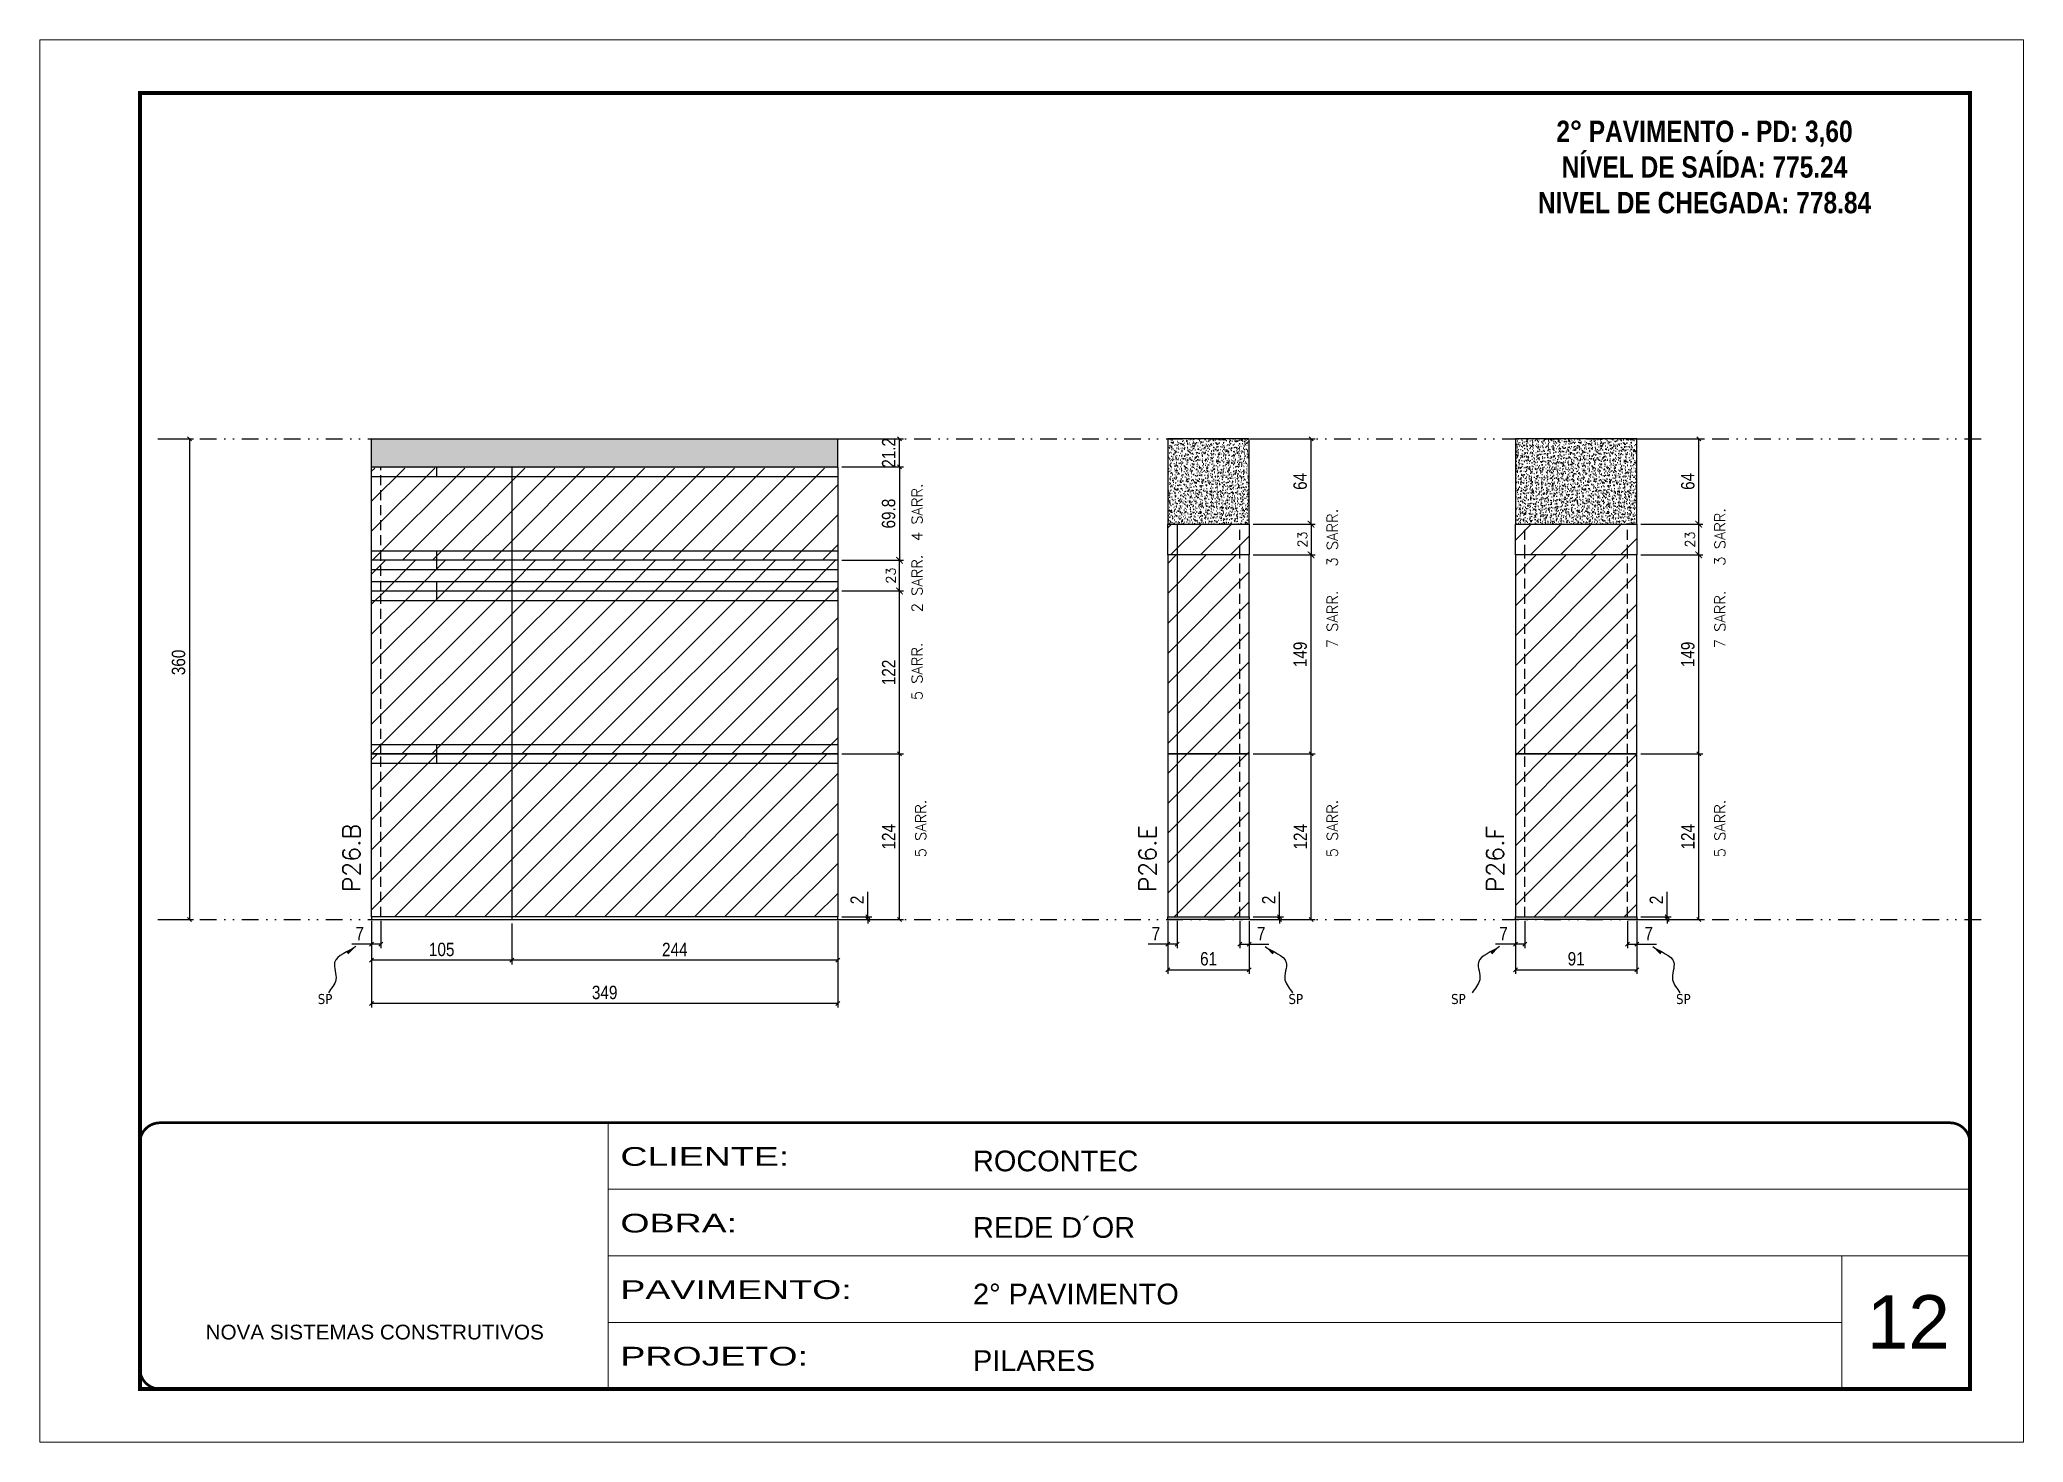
# Model space of a CAD drawing. Extents: x 2949 to 9203, y -16089 to 12527.
# Drawn here: x 7718 to 9203, y 9180 to 10230 of the extents above; entities that cross this region are included whole.
import ezdxf

# ---------------------------------------------------------------- set-up
doc = ezdxf.new("R2010")
doc.units = 0
for name, pattern in [('CONTINUO', [0]), ('DASHED', [0.75, 0.5, -0.25]), ('DIVIDE2', [0.625, 0.25, -0.125, 0, -0.125, 0, -0.125]), ('HIDDEN', [0.375, 0.25, -0.125])]:
    doc.linetypes.add(name, pattern=pattern)
for name, color, linetype, lineweight in [('CARIMBO', 255, 'Continuous', 9), ('Folhas', 255, 'Continuous', 9), ('Hachura', 251, 'Continuous', 9), ('SARRAFO DE PRESSAO', 251, 'DASHED', 9), ('Texto Seção', 7, 'Continuous', 15)]:
    doc.layers.add(name, color=color, linetype=linetype, lineweight=lineweight)
for name, color, linetype in [('COTA', 241, 'Continuous'), ('cotas', 4, 'Continuous'), ('NOMENCLATURA', 7, 'Continuous'), ('Nível', 160, 'Continuous'), ('Painéis', 200, 'Continuous'), ('SARR_2.2x7', 40, 'Continuous'), ('Sarrafo de Pressão', 42, 'HIDDEN'), ('texto', 7, 'Continuous')]:
    doc.layers.add(name, color=color, linetype=linetype)
doc.styles.add('ARIAL', font='arial.ttf')
doc.styles.add('COTA TECNICA', font='techl___.ttf', dxfattribs={"height": 10})
doc.styles.add('COTA TECNICA-50', font='techl___.ttf', dxfattribs={"height": 10})
doc.styles.add('REGUA-120', font='ROMANS.shx', dxfattribs={"height": 15})
doc.styles.add('ROMANC', font='techb___.ttf', dxfattribs={"height": 2.5})
doc.styles.add('ROMANS', font='romans.shx')
doc.styles.get("Standard").update_dxf_attribs({"font": 'arial.ttf'})
doc.styles.add('Tecnologia', font='')
doc.styles.get('Tecnologia').set_extended_font_data('Forgotten Futurist')
doc.dimstyles.new('COTA PAINEL-50', dxfattribs={"dimtxt": 10, "dimasz": 3, "dimexe": 3, "dimexo": 3, "dimgap": 3, "dimtad": 1, "dimdec": 1, "dimzin": 12, "dimdsep": 46, "dimtxsty": 'COTA TECNICA-50', "dimblk1": 'OBLIQUE', "dimblk2": 'OBLIQUE', "dimsah": 1, "dimcen": 0.9, "dimclrd": 4, "dimclre": 4, "dimclrt": 240, "dimadec": 1, "dimazin": 3, "dimtfac": 1, "dimtdec": 1, "dimtmove": 0, "dimatfit": 3, "dimfxl": 1, "dimtolj": 1, "dimtzin": 12, "dimarcsym": 0})
doc.dimstyles.new('Cota Paínel', dxfattribs={"dimtxt": 7, "dimasz": 5, "dimexe": 3, "dimexo": 3, "dimgap": 3, "dimtad": 1, "dimdec": 1, "dimzin": 12, "dimdsep": 46, "dimtxsty": 'ROMANS', "dimblk": 'ARCHTICK', "dimcen": 0, "dimclrd": 4, "dimclre": 4, "dimclrt": 1, "dimadec": 1, "dimazin": 3, "dimtfac": 1, "dimtdec": 1, "dimtmove": 0, "dimatfit": 3, "dimldrblk": 'OBLIQUE', "dimfxl": 1, "dimtolj": 1, "dimtzin": 12, "dimarcsym": 0})
doc.dimstyles.new('PAINEL', dxfattribs={"dimtxt": 10, "dimasz": 3, "dimexe": 3, "dimexo": 3, "dimgap": 3, "dimtad": 1, "dimdec": 1, "dimzin": 12, "dimdsep": 46, "dimtxsty": 'COTA TECNICA', "dimblk1": 'OBLIQUE', "dimblk2": 'OBLIQUE', "dimsah": 1, "dimcen": 0.9, "dimclrd": 4, "dimclre": 4, "dimclrt": 240, "dimadec": 1, "dimazin": 3, "dimtfac": 1, "dimtdec": 1, "dimtmove": 0, "dimatfit": 3, "dimfxl": 1, "dimtolj": 1, "dimtzin": 12, "dimarcsym": 0})
doc.dimstyles.get("Standard").update_dxf_attribs({"dimtxt": 0.18, "dimasz": 0.18, "dimexe": 0.18, "dimexo": 0.0625, "dimgap": 0.09, "dimtad": 0, "dimtih": 1, "dimtoh": 1, "dimdec": 4, "dimzin": 0, "dimdsep": 46, "dimtxsty": 'Standard', "dimcen": 0.09, "dimadec": 0, "dimazin": 0, "dimtfac": 1, "dimtdec": 4, "dimtofl": 0, "dimtmove": 0, "dimatfit": 3, "dimfxl": 1, "dimtolj": 1, "dimtzin": 0, "dimarcsym": 0})
pattern_1 = [(45, (-126071.967, -22713.47), (-11.2253202, 11.2253202), [])]
pattern_2 = [(45, (-126071.967, -22699.47), (-11.2253202, 11.2253202), [])]

msp = doc.modelspace()

# ---------------------------------------------------------------- texts
at = {"layer": 'CARIMBO', "style": 'ARIAL'}
msp.add_text('12', height=40, dxfattribs=at).set_placement((9085.39, 9249.73))
at = {"layer": 'NOMENCLATURA', "color": 2, "insert": (8963.86, 10195.65), "char_height": 16, "attachment_point": 2, "style": 'ROMANC'}
msp.add_mtext_dynamic_manual_height_columns('\\P2° PAVIMENTO - PD: 3,60\\PNÍVEL DE SAÍDA: 775.24\\PNIVEL DE CHEGADA: 778.84', width=300.2766, gutter_width=1, heights=[0], dxfattribs=at)
at = {"layer": 'texto', "color": 0, "char_height": 7.5, "attachment_point": 5}
for insert in [(7931.17, 9511.38), (8657.87, 9511.38), (8779.62, 9511.38), (8948.04, 9511.38)]:
    msp.add_mtext('{\\fTahoma|b0|i0|c0|p34;\\C4;SP}', dxfattribs=dict(at, insert=insert))
at = {"layer": 'Texto Seção', "linetype": 'Continuous', "style": 'ROMANS'}
for s, p in [('4 SARR.', (8378.39, 9854.21)), ('3 SARR.', (8689.24, 9835.18)), ('3 SARR.', (8979.41, 9835.76)), ('2 SARR.', (8378.39, 9800.91)), ('7 SARR.', (8689.24, 9773.99)), ('7 SARR.', (8979.41, 9773.99)), ('5 SARR.', (8378.39, 9735.09)), ('5 SARR.', (8381.1, 9617.49)), ('5 SARR.', (8689.24, 9617.49)), ('5 SARR.', (8979.41, 9617.49))]:
    msp.add_text(s, height=8, rotation=90, dxfattribs=at).set_placement(p)
at = {"layer": 'Texto Seção', "char_height": 13, "width": 285.3299, "attachment_point": 7, "rotation": 90, "style": 'REGUA-120'}
for s, insert in [('P26.B', (7957.4, 9591.34)), ('P26.E', (8553.42, 9591.34)), ('P26.F', (8813.59, 9591.34))]:
    msp.add_mtext(s, dxfattribs=dict(at, insert=insert))

# ---------------------------------------------------------------- blocks, each defined once
blk = doc.blocks.new('9999999999')
at = {"color": 30, "linetype": 'CONTINUO'}
for p, q in [((98564.6, 34230.2), (98564.6, 34429.4)), ((98564.6, 34379.6), (99584, 34379.6)), ((98564.6, 34329.8), (99488, 34329.8)), ((99584, 34329.8), (99488, 34329.8)), ((99488, 34329.8), (99488, 34230.2)), ((98564.6, 34280), (99488, 34280))]:
    blk.add_line(p, q, dxfattribs=at)
at = {"color": 30, "linetype": 'CONTINUO', "const_width": 2}
blk.add_lwpolyline([(99584, 34230.2), (99584, 34414.4, 0.414214), (99569, 34429.4), (98229, 34429.4, 0.414214), (98214, 34414.4), (98214, 34245.2, 0.414214), (98229, 34230.2), (99584, 34230.2)], format="xyb", dxfattribs=at)
at = {"layer": 'Folhas'}
blk.add_lwpolyline([(98139, 34190.2), (99624, 34190.2), (99624, 35240.2), (98139, 35240.2)], close=True, dxfattribs=at)
at = {"layer": 'Folhas', "color": 30, "const_width": 3}
blk.add_lwpolyline([(98214, 34230.2), (99584, 34230.2), (99584, 35200.2), (98214, 35200.2)], close=True, dxfattribs=at)
at = {"color": 7, "linetype": 'Continuous', "ltscale": 5, "style": 'ARIAL'}
for s, height, p in [('ROCONTEC', 15.48, (98837.7, 34393.1)), ('REDE D´OR', 15.48, (98837.7, 34343.3)), ('2° PAVIMENTO', 15.483, (98837.7, 34293.5)), ('NOVA SISTEMAS CONSTRUTIVOS', 11.059, (98263.2, 34267.2)), ('PILARES', 15.48, (98837.7, 34243.7))]:
    blk.add_text(s, height=height, dxfattribs=at).set_placement(p)
at = {"layer": 'Folhas', "color": 7, "style": 'Tecnologia', "width": 1.5}
for s, p in [('CLIENTE:', (98573.7, 34397.2)), ('OBRA:', (98573.7, 34347.3)), ('PAVIMENTO:', (98573.7, 34297.5)), ('PROJETO:', (98573.7, 34247.7))]:
    blk.add_text(s, height=14, dxfattribs=at).set_placement(p)
blk = doc.blocks.new('_Oblique')
at = {"color": 0, "linetype": 'ByBlock', "lineweight": -2}
blk.add_line((-0.5, -0.5), (0.5, 0.5), dxfattribs=at)
blk = doc.blocks.new('*D331')
at = {"layer": 'cotas', "color": 4, "linetype": 'ByBlock', "lineweight": -2, "transparency": 16777216}
for p, q in [((7809, 9930.9), (7832.8, 9930.9)), ((7829.8, 9930.9), (7829.8, 9570.9)), ((7809, 9570.9), (7832.8, 9570.9))]:
    blk.add_line(p, q, dxfattribs=at)
at = {"layer": 'Defpoints', "color": 0, "linetype": 'ByBlock', "transparency": 16777216}
for p in [(7806, 9930.9), (7806, 9570.9), (7829.8, 9570.9)]:
    blk.add_point(p, dxfattribs=at)
at = {"layer": 'cotas', "color": 4, "linetype": 'ByBlock', "lineweight": -2, "transparency": 16777216, "xscale": 3, "yscale": 3, "zscale": 3}
for p, rotation in [((7829.8, 9930.9), 90), ((7829.8, 9570.9), 270)]:
    blk.add_blockref('_Oblique', p, dxfattribs=dict(at, rotation=rotation))
at = {"layer": 'cotas', "color": 240, "linetype": 'ByBlock', "transparency": 16777216, "insert": (7821.5, 9763.4), "char_height": 10, "attachment_point": 5, "rotation": 90, "style": 'COTA TECNICA'}
blk.add_mtext('\\A1;360', dxfattribs=at)
blk = doc.blocks.new('*D296')
at = {"layer": 'COTA', "color": 4, "lineweight": -2, "transparency": 16777216}
for p, q in [((7966, 9569.9), (7966, 9505)), ((8315, 9569.9), (8315, 9505)), ((8315, 9508), (7966, 9508))]:
    blk.add_line(p, q, dxfattribs=at)
at = {"layer": 'Defpoints', "color": 0, "transparency": 16777216}
for p in [(7966, 9572.9), (8315, 9572.9), (7966, 9508)]:
    blk.add_point(p, dxfattribs=at)
at = {"layer": 'COTA', "color": 4, "lineweight": -2, "transparency": 16777216, "xscale": 3, "yscale": 3, "zscale": 3, "rotation": 180}
blk.add_blockref('_Oblique', (7966, 9508), dxfattribs=at)
at = {"layer": 'COTA', "color": 4, "lineweight": -2, "transparency": 16777216, "xscale": 3, "yscale": 3, "zscale": 3}
blk.add_blockref('_Oblique', (8315, 9508), dxfattribs=at)
at = {"layer": 'COTA', "color": 240, "transparency": 16777216, "insert": (8140.5, 9516.3), "char_height": 10, "attachment_point": 5, "style": 'COTA TECNICA'}
blk.add_mtext('\\A1;349', dxfattribs=at)
blk = doc.blocks.new('*D297')
at = {"layer": 'COTA', "color": 4, "lineweight": -2, "transparency": 16777216}
for p, q in [((7966, 9567.9), (7966, 9549.4)), ((7973, 9569.9), (7973, 9549.4)), ((7966, 9552.4), (7951.2, 9552.4)), ((7973, 9552.4), (7966, 9552.4))]:
    blk.add_line(p, q, dxfattribs=at)
at = {"layer": 'Defpoints', "color": 0, "transparency": 16777216}
for p in [(7966, 9570.9), (7973, 9572.9), (7966, 9552.4)]:
    blk.add_point(p, dxfattribs=at)
at = {"layer": 'COTA', "color": 4, "lineweight": -2, "transparency": 16777216, "xscale": 3, "yscale": 3, "zscale": 3, "rotation": 180}
blk.add_blockref('_Oblique', (7966, 9552.4), dxfattribs=at)
at = {"layer": 'COTA', "color": 4, "lineweight": -2, "transparency": 16777216, "xscale": 3, "yscale": 3, "zscale": 3}
blk.add_blockref('_Oblique', (7973, 9552.4), dxfattribs=at)
at = {"layer": 'COTA', "color": 240, "transparency": 16777216, "insert": (7957.1, 9560.4), "char_height": 10, "attachment_point": 5, "style": 'COTA TECNICA-50'}
blk.add_mtext('\\A1;7', dxfattribs=at)
blk = doc.blocks.new('*D298')
at = {"layer": 'COTA', "color": 4, "lineweight": -2, "transparency": 16777216}
for p, q in [((8318, 9694.9), (8364.2, 9694.9)), ((8361.2, 9570.9), (8361.2, 9694.9)), ((8318, 9570.9), (8364.2, 9570.9))]:
    blk.add_line(p, q, dxfattribs=at)
at = {"layer": 'Defpoints', "color": 0, "transparency": 16777216}
for p in [(8315, 9694.9), (8361.2, 9694.9), (8315, 9570.9)]:
    blk.add_point(p, dxfattribs=at)
at = {"layer": 'COTA', "color": 4, "lineweight": -2, "transparency": 16777216, "xscale": 3, "yscale": 3, "zscale": 3}
for p, rotation in [((8361.2, 9694.9), 90), ((8361.2, 9570.9), 270)]:
    blk.add_blockref('_Oblique', p, dxfattribs=dict(at, rotation=rotation))
at = {"layer": 'COTA', "color": 240, "transparency": 16777216, "insert": (8353.1, 9632.9), "char_height": 10, "attachment_point": 5, "rotation": 90, "style": 'COTA TECNICA-50'}
blk.add_mtext('\\A1;124', dxfattribs=at)
blk = doc.blocks.new('*D299')
at = {"layer": 'COTA', "color": 4, "lineweight": -2, "transparency": 16777216}
for p, q in [((8337.5, 9572.9), (8337.5, 9591.7)), ((8318, 9572.9), (8340.5, 9572.9)), ((8318, 9570.9), (8340.5, 9570.9)), ((8337.5, 9570.9), (8337.5, 9572.9)), ((8337.5, 9570.9), (8337.5, 9567.9))]:
    blk.add_line(p, q, dxfattribs=at)
at = {"layer": 'Defpoints', "color": 0, "transparency": 16777216}
for p in [(8315, 9572.9), (8315, 9570.9), (8337.5, 9570.9)]:
    blk.add_point(p, dxfattribs=at)
at = {"layer": 'COTA', "color": 4, "lineweight": -2, "transparency": 16777216, "xscale": 3, "yscale": 3, "zscale": 3}
for p, rotation in [((8337.5, 9572.9), 270), ((8337.5, 9570.9), 90)]:
    blk.add_blockref('_Oblique', p, dxfattribs=dict(at, rotation=rotation))
at = {"layer": 'COTA', "color": 240, "transparency": 16777216, "insert": (8329.5, 9585.6), "char_height": 10, "attachment_point": 5, "rotation": 90, "style": 'COTA TECNICA-50'}
blk.add_mtext('\\A1;2', dxfattribs=at)
blk = doc.blocks.new('*D300')
at = {"layer": 'COTA', "color": 4, "linetype": 'ByBlock', "lineweight": -2, "transparency": 16777216}
for p, q in [((8318, 9816.9), (8364.2, 9816.9)), ((8361.2, 9694.9), (8361.2, 9816.9)), ((8318, 9694.9), (8364.2, 9694.9))]:
    blk.add_line(p, q, dxfattribs=at)
at = {"layer": 'Defpoints', "color": 0, "linetype": 'ByBlock', "transparency": 16777216}
for p in [(8315, 9816.9), (8361.2, 9816.9), (8315, 9694.9)]:
    blk.add_point(p, dxfattribs=at)
at = {"layer": 'COTA', "color": 4, "linetype": 'ByBlock', "lineweight": -2, "transparency": 16777216, "xscale": 3, "yscale": 3, "zscale": 3}
for p, rotation in [((8361.2, 9816.9), 90), ((8361.2, 9694.9), 270)]:
    blk.add_blockref('_Oblique', p, dxfattribs=dict(at, rotation=rotation))
at = {"layer": 'COTA', "color": 240, "linetype": 'ByBlock', "transparency": 16777216, "insert": (8353.1, 9755.9), "char_height": 10, "attachment_point": 5, "rotation": 90, "style": 'COTA TECNICA'}
blk.add_mtext('\\A1;122', dxfattribs=at)
blk = doc.blocks.new('*D334')
at = {"layer": 'COTA', "color": 4, "linetype": 'ByBlock', "lineweight": -2, "transparency": 16777216}
for p, q in [((8071, 9567.9), (8071, 9537.4)), ((8315, 9567.9), (8315, 9537.4)), ((8315, 9540.4), (8071, 9540.4))]:
    blk.add_line(p, q, dxfattribs=at)
at = {"layer": 'Defpoints', "color": 0, "linetype": 'ByBlock', "transparency": 16777216}
for p in [(8071, 9570.9), (8315, 9570.9), (8071, 9540.4)]:
    blk.add_point(p, dxfattribs=at)
at = {"layer": 'COTA', "color": 4, "linetype": 'ByBlock', "lineweight": -2, "transparency": 16777216, "xscale": 3, "yscale": 3, "zscale": 3, "rotation": 180}
blk.add_blockref('_Oblique', (8071, 9540.4), dxfattribs=at)
at = {"layer": 'COTA', "color": 4, "linetype": 'ByBlock', "lineweight": -2, "transparency": 16777216, "xscale": 3, "yscale": 3, "zscale": 3}
blk.add_blockref('_Oblique', (8315, 9540.4), dxfattribs=at)
at = {"layer": 'COTA', "color": 240, "linetype": 'ByBlock', "transparency": 16777216, "insert": (8193, 9548.5), "char_height": 10, "attachment_point": 5, "style": 'COTA TECNICA'}
blk.add_mtext('\\A1;244', dxfattribs=at)
blk = doc.blocks.new('*D335')
at = {"layer": 'COTA', "color": 4, "linetype": 'ByBlock', "lineweight": -2, "transparency": 16777216}
for p, q in [((7966, 9567.9), (7966, 9537.4)), ((8071, 9567.9), (8071, 9537.4)), ((8071, 9540.4), (7966, 9540.4))]:
    blk.add_line(p, q, dxfattribs=at)
at = {"layer": 'Defpoints', "color": 0, "linetype": 'ByBlock', "transparency": 16777216}
for p in [(7966, 9570.9), (8071, 9570.9), (7966, 9540.4)]:
    blk.add_point(p, dxfattribs=at)
at = {"layer": 'COTA', "color": 4, "linetype": 'ByBlock', "lineweight": -2, "transparency": 16777216, "xscale": 3, "yscale": 3, "zscale": 3, "rotation": 180}
blk.add_blockref('_Oblique', (7966, 9540.4), dxfattribs=at)
at = {"layer": 'COTA', "color": 4, "linetype": 'ByBlock', "lineweight": -2, "transparency": 16777216, "xscale": 3, "yscale": 3, "zscale": 3}
blk.add_blockref('_Oblique', (8071, 9540.4), dxfattribs=at)
at = {"layer": 'COTA', "color": 240, "linetype": 'ByBlock', "transparency": 16777216, "insert": (8018.5, 9548.5), "char_height": 10, "attachment_point": 5, "style": 'COTA TECNICA'}
blk.add_mtext('\\A1;105', dxfattribs=at)
blk = doc.blocks.new('*D336')
at = {"layer": 'COTA', "color": 4, "linetype": 'ByBlock', "lineweight": -2, "transparency": 16777216}
for p, q in [((8318, 9909.7), (8364.2, 9909.7)), ((8361.2, 9909.7), (8361.2, 9839.9)), ((8318, 9839.9), (8364.2, 9839.9))]:
    blk.add_line(p, q, dxfattribs=at)
at = {"layer": 'Defpoints', "color": 0, "linetype": 'ByBlock', "transparency": 16777216}
for p in [(8315, 9909.7), (8315, 9839.9), (8361.2, 9839.9)]:
    blk.add_point(p, dxfattribs=at)
at = {"layer": 'COTA', "color": 4, "linetype": 'ByBlock', "lineweight": -2, "transparency": 16777216, "xscale": 3, "yscale": 3, "zscale": 3}
for p, rotation in [((8361.2, 9909.7), 90), ((8361.2, 9839.9), 270)]:
    blk.add_blockref('_Oblique', p, dxfattribs=dict(at, rotation=rotation))
at = {"layer": 'COTA', "color": 240, "linetype": 'ByBlock', "transparency": 16777216, "insert": (8353.1, 9874.8), "char_height": 10, "attachment_point": 5, "rotation": 90, "style": 'COTA TECNICA'}
blk.add_mtext('\\A1;69.8', dxfattribs=at)
blk = doc.blocks.new('*D337')
at = {"layer": 'COTA', "color": 4, "linetype": 'ByBlock', "lineweight": -2, "transparency": 16777216}
for p, q in [((8318, 9930.9), (8364.2, 9930.9)), ((8361.2, 9909.7), (8361.2, 9930.9)), ((8318, 9909.7), (8364.2, 9909.7))]:
    blk.add_line(p, q, dxfattribs=at)
at = {"layer": 'Defpoints', "color": 0, "linetype": 'ByBlock', "transparency": 16777216}
for p in [(8315, 9930.9), (8361.2, 9930.9), (8315, 9909.7)]:
    blk.add_point(p, dxfattribs=at)
at = {"layer": 'COTA', "color": 4, "linetype": 'ByBlock', "lineweight": -2, "transparency": 16777216, "xscale": 3, "yscale": 3, "zscale": 3}
for p, rotation in [((8361.2, 9930.9), 90), ((8361.2, 9909.7), 270)]:
    blk.add_blockref('_Oblique', p, dxfattribs=dict(at, rotation=rotation))
at = {"layer": 'COTA', "color": 240, "linetype": 'ByBlock', "transparency": 16777216, "insert": (8353.1, 9920.3), "char_height": 10, "attachment_point": 5, "rotation": 90, "style": 'COTA TECNICA'}
blk.add_mtext('\\A1;21.2', dxfattribs=at)
blk = doc.blocks.new('_ArchTick')
at = {"color": 0, "linetype": 'ByBlock', "const_width": 0.15}
blk.add_lwpolyline([(-0.5, -0.5), (0.5, 0.5)], dxfattribs=at)
blk = doc.blocks.new('*D320')
at = {"layer": 'COTA', "color": 4, "lineweight": -2, "transparency": 16777216}
for p, q in [((8318, 9839.9), (8364.2, 9839.9)), ((8361.2, 9816.9), (8361.2, 9839.9)), ((8318, 9816.9), (8364.2, 9816.9))]:
    blk.add_line(p, q, dxfattribs=at)
at = {"layer": 'Defpoints', "color": 0, "transparency": 16777216}
for p in [(8315, 9839.9), (8361.2, 9839.9), (8315, 9816.9)]:
    blk.add_point(p, dxfattribs=at)
at = {"layer": 'COTA', "color": 4, "lineweight": -2, "transparency": 16777216, "xscale": 5, "yscale": 5, "zscale": 5}
for p, rotation in [((8361.2, 9839.9), 90), ((8361.2, 9816.9), 270)]:
    blk.add_blockref('_ArchTick', p, dxfattribs=dict(at, rotation=rotation))
at = {"layer": 'COTA', "color": 1, "transparency": 16777216, "insert": (8354.7, 9828.4), "char_height": 7, "attachment_point": 5, "rotation": 90, "style": 'ROMANS'}
blk.add_mtext('\\A1;23', dxfattribs=at)
blk = doc.blocks.new('*D3310')
at = {"layer": 'COTA', "color": 4, "lineweight": -2, "transparency": 16777216}
for p, q in [((8562.1, 9569.9), (8562.1, 9530.4)), ((8623.1, 9569.9), (8623.1, 9530.4)), ((8562.1, 9533.4), (8623.1, 9533.4))]:
    blk.add_line(p, q, dxfattribs=at)
at = {"layer": 'Defpoints', "color": 0, "transparency": 16777216}
for p in [(8562.1, 9572.9), (8623.1, 9572.9), (8623.1, 9533.4)]:
    blk.add_point(p, dxfattribs=at)
at = {"layer": 'COTA', "color": 4, "lineweight": -2, "transparency": 16777216, "xscale": 3, "yscale": 3, "zscale": 3, "rotation": 180}
blk.add_blockref('_Oblique', (8562.1, 9533.4), dxfattribs=at)
at = {"layer": 'COTA', "color": 4, "lineweight": -2, "transparency": 16777216, "xscale": 3, "yscale": 3, "zscale": 3}
blk.add_blockref('_Oblique', (8623.1, 9533.4), dxfattribs=at)
at = {"layer": 'COTA', "color": 240, "transparency": 16777216, "insert": (8592.6, 9541.5), "char_height": 10, "attachment_point": 5, "style": 'COTA TECNICA'}
blk.add_mtext('\\A1;61', dxfattribs=at)
blk = doc.blocks.new('*D3311')
at = {"layer": 'COTA', "color": 4, "lineweight": -2, "transparency": 16777216}
for p, q in [((8626.1, 9930.9), (8672.3, 9930.9)), ((8669.3, 9866.9), (8669.3, 9930.9)), ((8626.1, 9866.9), (8672.3, 9866.9))]:
    blk.add_line(p, q, dxfattribs=at)
at = {"layer": 'Defpoints', "color": 0, "transparency": 16777216}
for p in [(8623.1, 9930.9), (8669.3, 9930.9), (8623.1, 9866.9)]:
    blk.add_point(p, dxfattribs=at)
at = {"layer": 'COTA', "color": 4, "lineweight": -2, "transparency": 16777216, "xscale": 3, "yscale": 3, "zscale": 3}
for p, rotation in [((8669.3, 9930.9), 90), ((8669.3, 9866.9), 270)]:
    blk.add_blockref('_Oblique', p, dxfattribs=dict(at, rotation=rotation))
at = {"layer": 'COTA', "color": 240, "transparency": 16777216, "insert": (8661.2, 9898.9), "char_height": 10, "attachment_point": 5, "rotation": 90, "style": 'COTA TECNICA'}
blk.add_mtext('\\A1;64', dxfattribs=at)
blk = doc.blocks.new('*D3312')
at = {"layer": 'COTA', "color": 4, "lineweight": -2, "transparency": 16777216}
for p, q in [((8562.1, 9567.9), (8562.1, 9549.4)), ((8569.1, 9569.9), (8569.1, 9549.4)), ((8562.1, 9552.4), (8547.4, 9552.4)), ((8569.1, 9552.4), (8562.1, 9552.4))]:
    blk.add_line(p, q, dxfattribs=at)
at = {"layer": 'Defpoints', "color": 0, "transparency": 16777216}
for p in [(8562.1, 9570.9), (8569.1, 9572.9), (8562.1, 9552.4)]:
    blk.add_point(p, dxfattribs=at)
at = {"layer": 'COTA', "color": 4, "lineweight": -2, "transparency": 16777216, "xscale": 3, "yscale": 3, "zscale": 3, "rotation": 180}
blk.add_blockref('_Oblique', (8562.1, 9552.4), dxfattribs=at)
at = {"layer": 'COTA', "color": 4, "lineweight": -2, "transparency": 16777216, "xscale": 3, "yscale": 3, "zscale": 3}
blk.add_blockref('_Oblique', (8569.1, 9552.4), dxfattribs=at)
at = {"layer": 'COTA', "color": 240, "transparency": 16777216, "insert": (8553.2, 9560.4), "char_height": 10, "attachment_point": 5, "style": 'COTA TECNICA-50'}
blk.add_mtext('\\A1;7', dxfattribs=at)
blk = doc.blocks.new('*D3313')
at = {"layer": 'COTA', "color": 4, "lineweight": -2, "transparency": 16777216}
for p, q in [((8616.1, 9569.9), (8616.1, 9549.4)), ((8623.1, 9567.9), (8623.1, 9549.4)), ((8616.1, 9552.4), (8623.1, 9552.4)), ((8623.1, 9552.4), (8637.8, 9552.4))]:
    blk.add_line(p, q, dxfattribs=at)
at = {"layer": 'Defpoints', "color": 0, "transparency": 16777216}
for p in [(8616.1, 9572.9), (8623.1, 9570.9), (8623.1, 9552.4)]:
    blk.add_point(p, dxfattribs=at)
at = {"layer": 'COTA', "color": 4, "lineweight": -2, "transparency": 16777216, "xscale": 3, "yscale": 3, "zscale": 3, "rotation": 180}
blk.add_blockref('_Oblique', (8616.1, 9552.4), dxfattribs=at)
at = {"layer": 'COTA', "color": 4, "lineweight": -2, "transparency": 16777216, "xscale": 3, "yscale": 3, "zscale": 3}
blk.add_blockref('_Oblique', (8623.1, 9552.4), dxfattribs=at)
at = {"layer": 'COTA', "color": 240, "transparency": 16777216, "insert": (8632, 9560.4), "char_height": 10, "attachment_point": 5, "style": 'COTA TECNICA-50'}
blk.add_mtext('\\A1;7', dxfattribs=at)
blk = doc.blocks.new('*D3314')
at = {"layer": 'COTA', "color": 4, "lineweight": -2, "transparency": 16777216}
for p, q in [((8626.1, 9694.9), (8672.3, 9694.9)), ((8669.3, 9570.9), (8669.3, 9694.9)), ((8626.1, 9570.9), (8672.3, 9570.9))]:
    blk.add_line(p, q, dxfattribs=at)
at = {"layer": 'Defpoints', "color": 0, "transparency": 16777216}
for p in [(8623.1, 9694.9), (8669.3, 9694.9), (8623.1, 9570.9)]:
    blk.add_point(p, dxfattribs=at)
at = {"layer": 'COTA', "color": 4, "lineweight": -2, "transparency": 16777216, "xscale": 3, "yscale": 3, "zscale": 3}
for p, rotation in [((8669.3, 9694.9), 90), ((8669.3, 9570.9), 270)]:
    blk.add_blockref('_Oblique', p, dxfattribs=dict(at, rotation=rotation))
at = {"layer": 'COTA', "color": 240, "transparency": 16777216, "insert": (8661.3, 9632.9), "char_height": 10, "attachment_point": 5, "rotation": 90, "style": 'COTA TECNICA-50'}
blk.add_mtext('\\A1;124', dxfattribs=at)
blk = doc.blocks.new('*D3315')
at = {"layer": 'COTA', "color": 4, "lineweight": -2, "transparency": 16777216}
for p, q in [((8645.6, 9572.9), (8645.6, 9591.7)), ((8626.1, 9572.9), (8648.6, 9572.9)), ((8626.1, 9570.9), (8648.6, 9570.9)), ((8645.6, 9570.9), (8645.6, 9572.9)), ((8645.6, 9570.9), (8645.6, 9567.9))]:
    blk.add_line(p, q, dxfattribs=at)
at = {"layer": 'Defpoints', "color": 0, "transparency": 16777216}
for p in [(8623.1, 9572.9), (8623.1, 9570.9), (8645.6, 9570.9)]:
    blk.add_point(p, dxfattribs=at)
at = {"layer": 'COTA', "color": 4, "lineweight": -2, "transparency": 16777216, "xscale": 3, "yscale": 3, "zscale": 3}
for p, rotation in [((8645.6, 9572.9), 270), ((8645.6, 9570.9), 90)]:
    blk.add_blockref('_Oblique', p, dxfattribs=dict(at, rotation=rotation))
at = {"layer": 'COTA', "color": 240, "transparency": 16777216, "insert": (8637.6, 9585.6), "char_height": 10, "attachment_point": 5, "rotation": 90, "style": 'COTA TECNICA-50'}
blk.add_mtext('\\A1;2', dxfattribs=at)
blk = doc.blocks.new('*D3316')
at = {"layer": 'COTA', "color": 4, "linetype": 'ByBlock', "lineweight": -2, "transparency": 16777216}
for p, q in [((8626.1, 9843.9), (8672.3, 9843.9)), ((8669.3, 9694.9), (8669.3, 9843.9)), ((8626.1, 9694.9), (8672.3, 9694.9))]:
    blk.add_line(p, q, dxfattribs=at)
at = {"layer": 'Defpoints', "color": 0, "linetype": 'ByBlock', "transparency": 16777216}
for p in [(8623.1, 9843.9), (8669.3, 9843.9), (8623.1, 9694.9)]:
    blk.add_point(p, dxfattribs=at)
at = {"layer": 'COTA', "color": 4, "linetype": 'ByBlock', "lineweight": -2, "transparency": 16777216, "xscale": 3, "yscale": 3, "zscale": 3}
for p, rotation in [((8669.3, 9843.9), 90), ((8669.3, 9694.9), 270)]:
    blk.add_blockref('_Oblique', p, dxfattribs=dict(at, rotation=rotation))
at = {"layer": 'COTA', "color": 240, "linetype": 'ByBlock', "transparency": 16777216, "insert": (8661.2, 9769.4), "char_height": 10, "attachment_point": 5, "rotation": 90, "style": 'COTA TECNICA'}
blk.add_mtext('\\A1;149', dxfattribs=at)
blk = doc.blocks.new('*D3317')
at = {"layer": 'COTA', "color": 4, "lineweight": -2, "transparency": 16777216}
for p, q in [((8822.3, 9569.9), (8822.3, 9530.4)), ((8913.3, 9569.9), (8913.3, 9530.4)), ((8822.3, 9533.4), (8913.3, 9533.4))]:
    blk.add_line(p, q, dxfattribs=at)
at = {"layer": 'Defpoints', "color": 0, "transparency": 16777216}
for p in [(8822.3, 9572.9), (8913.3, 9572.9), (8913.3, 9533.4)]:
    blk.add_point(p, dxfattribs=at)
at = {"layer": 'COTA', "color": 4, "lineweight": -2, "transparency": 16777216, "xscale": 3, "yscale": 3, "zscale": 3, "rotation": 180}
blk.add_blockref('_Oblique', (8822.3, 9533.4), dxfattribs=at)
at = {"layer": 'COTA', "color": 4, "lineweight": -2, "transparency": 16777216, "xscale": 3, "yscale": 3, "zscale": 3}
blk.add_blockref('_Oblique', (8913.3, 9533.4), dxfattribs=at)
at = {"layer": 'COTA', "color": 240, "transparency": 16777216, "insert": (8867.8, 9541.5), "char_height": 10, "attachment_point": 5, "style": 'COTA TECNICA'}
blk.add_mtext('\\A1;91', dxfattribs=at)
blk = doc.blocks.new('*D3318')
at = {"layer": 'COTA', "color": 4, "lineweight": -2, "transparency": 16777216}
for p, q in [((8916.3, 9930.9), (8962.5, 9930.9)), ((8959.5, 9866.9), (8959.5, 9930.9)), ((8916.3, 9866.9), (8962.5, 9866.9))]:
    blk.add_line(p, q, dxfattribs=at)
at = {"layer": 'Defpoints', "color": 0, "transparency": 16777216}
for p in [(8913.3, 9930.9), (8959.5, 9930.9), (8913.3, 9866.9)]:
    blk.add_point(p, dxfattribs=at)
at = {"layer": 'COTA', "color": 4, "lineweight": -2, "transparency": 16777216, "xscale": 3, "yscale": 3, "zscale": 3}
for p, rotation in [((8959.5, 9930.9), 90), ((8959.5, 9866.9), 270)]:
    blk.add_blockref('_Oblique', p, dxfattribs=dict(at, rotation=rotation))
at = {"layer": 'COTA', "color": 240, "transparency": 16777216, "insert": (8951.4, 9898.9), "char_height": 10, "attachment_point": 5, "rotation": 90, "style": 'COTA TECNICA'}
blk.add_mtext('\\A1;64', dxfattribs=at)
blk = doc.blocks.new('*D3319')
at = {"layer": 'COTA', "color": 4, "lineweight": -2, "transparency": 16777216}
for p, q in [((8822.3, 9567.9), (8822.3, 9549.4)), ((8829.3, 9569.9), (8829.3, 9549.4)), ((8822.3, 9552.4), (8807.5, 9552.4)), ((8829.3, 9552.4), (8822.3, 9552.4))]:
    blk.add_line(p, q, dxfattribs=at)
at = {"layer": 'Defpoints', "color": 0, "transparency": 16777216}
for p in [(8822.3, 9570.9), (8829.3, 9572.9), (8822.3, 9552.4)]:
    blk.add_point(p, dxfattribs=at)
at = {"layer": 'COTA', "color": 4, "lineweight": -2, "transparency": 16777216, "xscale": 3, "yscale": 3, "zscale": 3, "rotation": 180}
blk.add_blockref('_Oblique', (8822.3, 9552.4), dxfattribs=at)
at = {"layer": 'COTA', "color": 4, "lineweight": -2, "transparency": 16777216, "xscale": 3, "yscale": 3, "zscale": 3}
blk.add_blockref('_Oblique', (8829.3, 9552.4), dxfattribs=at)
at = {"layer": 'COTA', "color": 240, "transparency": 16777216, "insert": (8813.4, 9560.4), "char_height": 10, "attachment_point": 5, "style": 'COTA TECNICA-50'}
blk.add_mtext('\\A1;7', dxfattribs=at)
blk = doc.blocks.new('*D3320')
at = {"layer": 'COTA', "color": 4, "lineweight": -2, "transparency": 16777216}
for p, q in [((8906.3, 9569.9), (8906.3, 9549.4)), ((8913.3, 9567.9), (8913.3, 9549.4)), ((8906.3, 9552.4), (8913.3, 9552.4)), ((8913.3, 9552.4), (8928, 9552.4))]:
    blk.add_line(p, q, dxfattribs=at)
at = {"layer": 'Defpoints', "color": 0, "transparency": 16777216}
for p in [(8906.3, 9572.9), (8913.3, 9570.9), (8913.3, 9552.4)]:
    blk.add_point(p, dxfattribs=at)
at = {"layer": 'COTA', "color": 4, "lineweight": -2, "transparency": 16777216, "xscale": 3, "yscale": 3, "zscale": 3, "rotation": 180}
blk.add_blockref('_Oblique', (8906.3, 9552.4), dxfattribs=at)
at = {"layer": 'COTA', "color": 4, "lineweight": -2, "transparency": 16777216, "xscale": 3, "yscale": 3, "zscale": 3}
blk.add_blockref('_Oblique', (8913.3, 9552.4), dxfattribs=at)
at = {"layer": 'COTA', "color": 240, "transparency": 16777216, "insert": (8922.1, 9560.4), "char_height": 10, "attachment_point": 5, "style": 'COTA TECNICA-50'}
blk.add_mtext('\\A1;7', dxfattribs=at)
blk = doc.blocks.new('*D3321')
at = {"layer": 'COTA', "color": 4, "lineweight": -2, "transparency": 16777216}
for p, q in [((8916.3, 9694.9), (8962.5, 9694.9)), ((8959.5, 9570.9), (8959.5, 9694.9)), ((8916.3, 9570.9), (8962.5, 9570.9))]:
    blk.add_line(p, q, dxfattribs=at)
at = {"layer": 'Defpoints', "color": 0, "transparency": 16777216}
for p in [(8913.3, 9694.9), (8959.5, 9694.9), (8913.3, 9570.9)]:
    blk.add_point(p, dxfattribs=at)
at = {"layer": 'COTA', "color": 4, "lineweight": -2, "transparency": 16777216, "xscale": 3, "yscale": 3, "zscale": 3}
for p, rotation in [((8959.5, 9694.9), 90), ((8959.5, 9570.9), 270)]:
    blk.add_blockref('_Oblique', p, dxfattribs=dict(at, rotation=rotation))
at = {"layer": 'COTA', "color": 240, "transparency": 16777216, "insert": (8951.4, 9632.9), "char_height": 10, "attachment_point": 5, "rotation": 90, "style": 'COTA TECNICA-50'}
blk.add_mtext('\\A1;124', dxfattribs=at)
blk = doc.blocks.new('*D3322')
at = {"layer": 'COTA', "color": 4, "lineweight": -2, "transparency": 16777216}
for p, q in [((8935.8, 9572.9), (8935.8, 9591.7)), ((8916.3, 9572.9), (8938.8, 9572.9)), ((8916.3, 9570.9), (8938.8, 9570.9)), ((8935.8, 9570.9), (8935.8, 9572.9)), ((8935.8, 9570.9), (8935.8, 9567.9))]:
    blk.add_line(p, q, dxfattribs=at)
at = {"layer": 'Defpoints', "color": 0, "transparency": 16777216}
for p in [(8913.3, 9572.9), (8913.3, 9570.9), (8935.8, 9570.9)]:
    blk.add_point(p, dxfattribs=at)
at = {"layer": 'COTA', "color": 4, "lineweight": -2, "transparency": 16777216, "xscale": 3, "yscale": 3, "zscale": 3}
for p, rotation in [((8935.8, 9572.9), 270), ((8935.8, 9570.9), 90)]:
    blk.add_blockref('_Oblique', p, dxfattribs=dict(at, rotation=rotation))
at = {"layer": 'COTA', "color": 240, "transparency": 16777216, "insert": (8927.8, 9585.6), "char_height": 10, "attachment_point": 5, "rotation": 90, "style": 'COTA TECNICA-50'}
blk.add_mtext('\\A1;2', dxfattribs=at)
blk = doc.blocks.new('*D3323')
at = {"layer": 'COTA', "color": 4, "linetype": 'ByBlock', "lineweight": -2, "transparency": 16777216}
for p, q in [((8916.3, 9843.9), (8962.5, 9843.9)), ((8959.5, 9694.9), (8959.5, 9843.9)), ((8916.3, 9694.9), (8962.5, 9694.9))]:
    blk.add_line(p, q, dxfattribs=at)
at = {"layer": 'Defpoints', "color": 0, "linetype": 'ByBlock', "transparency": 16777216}
for p in [(8913.3, 9843.9), (8959.5, 9843.9), (8913.3, 9694.9)]:
    blk.add_point(p, dxfattribs=at)
at = {"layer": 'COTA', "color": 4, "linetype": 'ByBlock', "lineweight": -2, "transparency": 16777216, "xscale": 3, "yscale": 3, "zscale": 3}
for p, rotation in [((8959.5, 9843.9), 90), ((8959.5, 9694.9), 270)]:
    blk.add_blockref('_Oblique', p, dxfattribs=dict(at, rotation=rotation))
at = {"layer": 'COTA', "color": 240, "linetype": 'ByBlock', "transparency": 16777216, "insert": (8951.4, 9769.4), "char_height": 10, "attachment_point": 5, "rotation": 90, "style": 'COTA TECNICA'}
blk.add_mtext('\\A1;149', dxfattribs=at)
blk = doc.blocks.new('*D3324')
at = {"layer": 'COTA', "color": 4, "lineweight": -2, "transparency": 16777216}
for p, q in [((8626.1, 9866.9), (8672.3, 9866.9)), ((8669.3, 9866.9), (8669.3, 9843.9)), ((8626.1, 9843.9), (8672.3, 9843.9))]:
    blk.add_line(p, q, dxfattribs=at)
at = {"layer": 'Defpoints', "color": 0, "transparency": 16777216}
for p in [(8623.1, 9866.9), (8623.1, 9843.9), (8669.3, 9843.9)]:
    blk.add_point(p, dxfattribs=at)
at = {"layer": 'COTA', "color": 4, "lineweight": -2, "transparency": 16777216, "xscale": 5, "yscale": 5, "zscale": 5}
for p, rotation in [((8669.3, 9866.9), 90), ((8669.3, 9843.9), 270)]:
    blk.add_blockref('_ArchTick', p, dxfattribs=dict(at, rotation=rotation))
at = {"layer": 'COTA', "color": 1, "transparency": 16777216, "insert": (8662.8, 9855.4), "char_height": 7, "attachment_point": 5, "rotation": 90, "style": 'ROMANS'}
blk.add_mtext('\\A1;23', dxfattribs=at)
blk = doc.blocks.new('*D3325')
at = {"layer": 'COTA', "color": 4, "lineweight": -2, "transparency": 16777216}
for p, q in [((8916.3, 9866.9), (8962.5, 9866.9)), ((8959.5, 9843.9), (8959.5, 9866.9)), ((8916.3, 9843.9), (8962.5, 9843.9))]:
    blk.add_line(p, q, dxfattribs=at)
at = {"layer": 'Defpoints', "color": 0, "transparency": 16777216}
for p in [(8913.3, 9866.9), (8959.5, 9866.9), (8913.3, 9843.9)]:
    blk.add_point(p, dxfattribs=at)
at = {"layer": 'COTA', "color": 4, "lineweight": -2, "transparency": 16777216, "xscale": 5, "yscale": 5, "zscale": 5}
for p, rotation in [((8959.5, 9866.9), 90), ((8959.5, 9843.9), 270)]:
    blk.add_blockref('_ArchTick', p, dxfattribs=dict(at, rotation=rotation))
at = {"layer": 'COTA', "color": 1, "transparency": 16777216, "insert": (8953, 9855.4), "char_height": 7, "attachment_point": 5, "rotation": 90, "style": 'ROMANS'}
blk.add_mtext('\\A1;23', dxfattribs=at)

# ---------------------------------------------------------------- dimensions: what is measured, and where the dimension line sits
at = {"layer": 'COTA', "linetype": 'ByBlock'}
dim = msp.add_linear_dim(base=(8361.19, 9930.87), p1=(8314.95, 9909.67), p2=(8314.95, 9930.87), angle=90, dimstyle='PAINEL', dxfattribs=at)
dim.commit()
dim.dimension.update_dxf_attribs({"geometry": '*D337', "text_midpoint": (8361.19, 9920.27), "dimtype": 160})
at = {"layer": 'COTA'}
for base, p1, p2, picture, middle in [((8669.33, 9930.87), (8623.09, 9866.87), (8623.09, 9930.87), '*D3311', (8669.33, 9898.87)), ((8959.5, 9930.87), (8913.26, 9866.87), (8913.26, 9930.87), '*D3318', (8959.5, 9898.87))]:
    dim = msp.add_linear_dim(base=base, p1=p1, p2=p2, angle=90, dimstyle='PAINEL', override={"dimarcsym": 2}, dxfattribs=at)
    dim.commit()
    dim.dimension.update_dxf_attribs({"geometry": picture, "text_midpoint": middle, "dimtype": 160})
at = {"layer": 'COTA', "linetype": 'ByBlock'}
for base, p1, p2, angle, picture, middle in [((8361.19, 9839.87), (8314.95, 9909.67), (8314.95, 9839.87), 90, '*D336', (8353.06, 9874.77)), ((8669.33, 9843.87), (8623.09, 9694.87), (8623.09, 9843.87), 90, '*D3316', (8661.23, 9769.37)), ((8959.5, 9843.87), (8913.26, 9694.87), (8913.26, 9843.87), 90, '*D3323', (8951.4, 9769.37)), ((8070.95, 9540.43), (8314.95, 9570.87), (8070.95, 9570.87), 180, '*D334', (8192.95, 9548.51))]:
    dim = msp.add_linear_dim(base=base, p1=p1, p2=p2, angle=angle, dimstyle='PAINEL', dxfattribs=at)
    dim.commit()
    dim.dimension.update_dxf_attribs({"geometry": picture, "text_midpoint": middle})
at = {"layer": 'COTA'}
for base, p1, p2, angle, dimstyle, picture, middle in [((8669.33, 9843.87), (8623.09, 9866.87), (8623.09, 9843.87), 90, 'Cota Paínel', '*D3324', (8662.83, 9855.37)), ((8959.5, 9866.87), (8913.26, 9843.87), (8913.26, 9866.87), 90, 'Cota Paínel', '*D3325', (8953, 9855.37)), ((8361.19, 9839.87), (8314.95, 9816.87), (8314.95, 9839.87), 90, 'Cota Paínel', '*D320', (8354.69, 9828.37)), ((8361.19, 9694.87), (8314.95, 9570.87), (8314.95, 9694.87), 90, 'COTA PAINEL-50', '*D298', (8353.12, 9632.87)), ((8669.33, 9694.87), (8623.09, 9570.87), (8623.09, 9694.87), 90, 'COTA PAINEL-50', '*D3314', (8661.25, 9632.87)), ((8959.5, 9694.87), (8913.26, 9570.87), (8913.26, 9694.87), 90, 'COTA PAINEL-50', '*D3321', (8951.43, 9632.87)), ((7965.95, 9552.36), (7972.95, 9572.87), (7965.95, 9570.87), 180, 'COTA PAINEL-50', '*D297', (7957.09, 9560.43)), ((8562.09, 9552.36), (8569.09, 9572.87), (8562.09, 9570.87), 180, 'COTA PAINEL-50', '*D3312', (8553.22, 9560.43)), ((8822.26, 9552.36), (8829.26, 9572.87), (8822.26, 9570.87), 180, 'COTA PAINEL-50', '*D3319', (8813.39, 9560.43))]:
    dim = msp.add_linear_dim(base=base, p1=p1, p2=p2, angle=angle, dimstyle=dimstyle, dxfattribs=at)
    dim.commit()
    dim.dimension.update_dxf_attribs({"geometry": picture, "text_midpoint": middle})
at = {"layer": 'COTA', "linetype": 'ByBlock'}
for base, p1, p2, angle, picture, middle in [((8361.19, 9816.87), (8314.95, 9694.87), (8314.95, 9816.87), 90, '*D300', (8353.13, 9755.87)), ((7965.95, 9540.43), (8070.95, 9570.87), (7965.95, 9570.87), 180, '*D335', (8018.45, 9548.54))]:
    dim = msp.add_linear_dim(base=base, p1=p1, p2=p2, angle=angle, dimstyle='PAINEL', override={"dimtmove": 1}, dxfattribs=at)
    dim.commit()
    dim.dimension.update_dxf_attribs({"geometry": picture, "text_midpoint": middle})
at = {"layer": 'COTA'}
for base, p1, p2, picture, middle in [((8337.48, 9570.87), (8314.95, 9572.87), (8314.95, 9570.87), '*D299', (8337.48, 9585.61)), ((8645.61, 9570.87), (8623.09, 9572.87), (8623.09, 9570.87), '*D3315', (8645.61, 9585.61)), ((8935.79, 9570.87), (8913.26, 9572.87), (8913.26, 9570.87), '*D3322', (8935.79, 9585.61))]:
    dim = msp.add_linear_dim(base=base, p1=p1, p2=p2, angle=90, dimstyle='COTA PAINEL-50', dxfattribs=at)
    dim.commit()
    dim.dimension.update_dxf_attribs({"geometry": picture, "text_midpoint": middle, "dimtype": 160})
dim = msp.add_linear_dim(base=(7965.95, 9508.01), p1=(8314.95, 9572.87), p2=(7965.95, 9572.87), angle=180, dimstyle='PAINEL', override={"dimarcsym": 2}, dxfattribs=at)
dim.commit()
dim.dimension.update_dxf_attribs({"geometry": '*D296', "text_midpoint": (8140.45, 9516.26)})
for base, p1, p2, picture, middle in [((8623.09, 9533.42), (8562.09, 9572.87), (8623.09, 9572.87), '*D3310', (8592.59, 9541.52)), ((8913.26, 9533.42), (8822.26, 9572.87), (8913.26, 9572.87), '*D3317', (8867.76, 9541.5))]:
    dim = msp.add_linear_dim(base=base, p1=p1, p2=p2, dimstyle='PAINEL', override={"dimarcsym": 2}, dxfattribs=at)
    dim.commit()
    dim.dimension.update_dxf_attribs({"geometry": picture, "text_midpoint": middle})
for base, p1, p2, picture, middle in [((8623.09, 9552.36), (8616.09, 9572.87), (8623.09, 9570.87), '*D3313', (8631.95, 9560.43)), ((8913.26, 9552.36), (8906.26, 9572.87), (8913.26, 9570.87), '*D3320', (8922.13, 9560.43))]:
    dim = msp.add_linear_dim(base=base, p1=p1, p2=p2, dimstyle='COTA PAINEL-50', dxfattribs=at)
    dim.commit()
    dim.dimension.update_dxf_attribs({"geometry": picture, "text_midpoint": middle})
at = {"layer": 'cotas', "linetype": 'ByBlock'}
dim = msp.add_linear_dim(base=(7829.75, 9570.87), p1=(7806.03, 9930.87), p2=(7806.03, 9570.87), angle=90, dimstyle='PAINEL', dxfattribs=at)
dim.commit()
dim.dimension.update_dxf_attribs({"geometry": '*D331', "text_midpoint": (7829.75, 9763.4), "dimtype": 160})

# ---------------------------------------------------------------- hatches: boundary and pattern name
at = {"layer": 'COTA', "linetype": 'ByBlock'}
h = msp.add_hatch(dxfattribs=at)
h.set_pattern_fill('AR-CONC', color=256, scale=0.03)
h.set_pattern_definition([(50, (-126071.9665, -21583.8954), (5.46554007, -0.47817257), [0.5715, -6.2865]), (355, (-126071.9665, -21583.8954), (-1.05730264, 5.73170536), [0.4572, -5.02921753]), (100.4514447, (-126071.511, -21583.935), (4.40823741, 5.25353256), [0.48570026, -5.34270734]), (46.1842, (-126071.9665, -21582.3714), (8.13237123, -1.26126984), [0.85725, -9.42975]), (96.6355576, (-126071.289, -21582.4765), (7.122124, 7.42278374), [0.7285507, -8.01406824]), (351.184151, (-126071.9665, -21582.371), (7.122124, 7.42278374), [0.685799, -7.54379196]), (21, (-126071.2045, -21582.7524), (4.54843174, -3.06795595), [0.5715, -6.2865]), (326, (-126071.2045, -21582.7524), (1.85406085, 5.52563898), [0.4572, -5.0292]), (71.451445, (-126070.8255, -21583.008), (6.40249258, 2.45768307), [0.48570026, -5.34269813]), (37.5, (-126071.9665, -21583.8954), (0.092658098, 2.536651166), [0, -4.96824, 0, -5.1054, 0, -5.04825]), (7.5, (-126071.9665, -21583.8954), (2.004589875, 3.005417245), [0, -2.91084, 0, -4.85394, 0, -1.92405]), (327.5, (-126073.6658, -21583.8954), (4.067717855, -0.17186232), [0, -1.905, 0, -5.9436, 0, -7.8867]), (317.5, (-126074.4278, -21583.8954), (4.44387544, 0.76279473), [0, -2.4765, 0, -3.94716, 0, -5.6007])])
h.paths.add_polyline_path([(8314.95, 9908.87), (8314.95, 9930.87), (7965.95, 9930.87), (7965.95, 9908.87), (7976.95, 9908.87)])
h = msp.add_hatch(dxfattribs=at)
h.set_pattern_fill('AR-CONC', color=256, scale=0.03)
h.set_pattern_definition([(50, (-122894.6927, -19246.545), (5.46554007, -0.47817257), [0.5715, -6.2865]), (355, (-122894.6927, -19246.545), (-1.05730264, 5.73170536), [0.4572, -5.02921753]), (100.4514447, (-122894.237, -19246.585), (4.40823741, 5.25353256), [0.48570026, -5.34270734]), (46.1842, (-122894.6927, -19245.021), (8.13237123, -1.26126984), [0.85725, -9.42975]), (96.6355576, (-122894.015, -19245.126), (7.122124, 7.42278374), [0.7285507, -8.01406824]), (351.184151, (-122894.693, -19245.021), (7.122124, 7.42278374), [0.685799, -7.54379196]), (21, (-122893.9307, -19245.402), (4.54843174, -3.06795595), [0.5715, -6.2865]), (326, (-122893.9307, -19245.402), (1.85406085, 5.52563898), [0.4572, -5.0292]), (71.451445, (-122893.5516, -19245.658), (6.40249258, 2.45768307), [0.48570026, -5.34269813]), (37.5, (-122894.6927, -19246.5452), (0.092658098, 2.536651166), [0, -4.96824, 0, -5.1054, 0, -5.04825]), (7.5, (-122894.6927, -19246.5452), (2.004589875, 3.005417245), [0, -2.91084, 0, -4.85394, 0, -1.92405]), (327.5, (-122896.392, -19246.5452), (4.067717855, -0.17186232), [0, -1.905, 0, -5.9436, 0, -7.8867]), (317.5, (-122897.154, -19246.5452), (4.44387544, 0.76279473), [0, -2.4765, 0, -3.94716, 0, -5.6007])])
h.paths.add_polyline_path([(8562.09, 9866.87), (8623.09, 9866.87), (8623.09, 9930.87), (8562.09, 9930.87)])
h = msp.add_hatch(dxfattribs=at)
h.set_pattern_fill('AR-CONC', color=256, scale=0.03)
h.set_pattern_definition([(50, (-122589.5207, -19246.545), (5.46554007, -0.47817257), [0.5715, -6.2865]), (355, (-122589.5207, -19246.545), (-1.05730264, 5.73170536), [0.4572, -5.02921753]), (100.4514447, (-122589.065, -19246.585), (4.40823741, 5.25353256), [0.48570026, -5.34270734]), (46.1842, (-122589.5207, -19245.021), (8.13237123, -1.26126984), [0.85725, -9.42975]), (96.6355576, (-122588.843, -19245.126), (7.122124, 7.42278374), [0.7285507, -8.01406824]), (351.184151, (-122589.521, -19245.021), (7.122124, 7.42278374), [0.685799, -7.54379196]), (21, (-122588.7587, -19245.402), (4.54843174, -3.06795595), [0.5715, -6.2865]), (326, (-122588.7587, -19245.402), (1.85406085, 5.52563898), [0.4572, -5.0292]), (71.451445, (-122588.3796, -19245.658), (6.40249258, 2.45768307), [0.48570026, -5.34269813]), (37.5, (-122589.5207, -19246.5452), (0.092658098, 2.536651166), [0, -4.96824, 0, -5.1054, 0, -5.04825]), (7.5, (-122589.5207, -19246.5452), (2.004589875, 3.005417245), [0, -2.91084, 0, -4.85394, 0, -1.92405]), (327.5, (-122591.22, -19246.5452), (4.067717855, -0.17186232), [0, -1.905, 0, -5.9436, 0, -7.8867]), (317.5, (-122591.982, -19246.5452), (4.44387544, 0.76279473), [0, -2.4765, 0, -3.94716, 0, -5.6007])])
h.paths.add_polyline_path([(8822.26, 9866.87), (8913.26, 9866.87), (8913.26, 9930.87), (8822.26, 9930.87)])
at = {"layer": 'Hachura', "linetype": 'ByBlock'}
h = msp.add_hatch(dxfattribs=at)
h.set_pattern_fill('ANSI31', color=256, scale=5)
h.set_pattern_definition(pattern_2)
h.paths.add_polyline_path([(8070.95, 9839.87), (8070.95, 9908.87), (7976.95, 9908.87), (7965.95, 9908.87), (7965.95, 9839.87)])
h = msp.add_hatch(dxfattribs=at)
h.set_pattern_fill('ANSI31', color=256, scale=5)
h.set_pattern_definition(pattern_2)
h.paths.add_polyline_path([(8070.95, 9839.87), (8314.95, 9839.87), (8314.95, 9906.87), (8314.95, 9908.87), (8070.95, 9908.87)])
at = {"layer": 'Hachura'}
h = msp.add_hatch(dxfattribs=at)
h.set_pattern_fill('ANSI31', color=256, scale=5)
h.paths.add_polyline_path([(8623.09, 9866.87), (8562.09, 9866.87), (8562.09, 9843.87), (8623.09, 9843.87)])
h = msp.add_hatch(dxfattribs=at)
h.set_pattern_fill('ANSI31', color=256, scale=5)
h.paths.add_polyline_path([(8913.26, 9866.87), (8822.26, 9866.87), (8822.26, 9843.87), (8913.26, 9843.87)])
h = msp.add_hatch(dxfattribs=at)
h.set_pattern_fill('ANSI31', color=256, scale=5)
h.paths.add_polyline_path([(8070.95, 9839.87), (7965.95, 9839.87), (7965.95, 9816.87), (8070.95, 9816.87)])
h = msp.add_hatch(dxfattribs=at)
h.set_pattern_fill('ANSI31', color=256, scale=5)
h.paths.add_polyline_path([(8314.95, 9816.87), (8314.95, 9839.87), (8070.95, 9839.87), (8070.95, 9816.87)])
at = {"layer": 'Hachura', "linetype": 'ByBlock'}
h = msp.add_hatch(dxfattribs=at)
h.set_pattern_fill('ANSI31', color=256, scale=5)
h.set_pattern_definition(pattern_1)
h.paths.add_polyline_path([(8562.09, 9694.87), (8623.09, 9694.87), (8623.09, 9843.87), (8562.09, 9843.87)])
h = msp.add_hatch(dxfattribs=at)
h.set_pattern_fill('ANSI31', color=256, scale=5)
h.set_pattern_definition(pattern_1)
h.paths.add_polyline_path([(8913.26, 9843.87), (8822.26, 9843.87), (8822.26, 9694.87), (8913.26, 9694.87)])
h = msp.add_hatch(dxfattribs=at)
h.set_pattern_fill('ANSI31', color=256, scale=5)
h.paths.add_polyline_path([(8070.95, 9816.87), (7965.95, 9816.87), (7965.95, 9694.87), (8070.95, 9694.87)])
h = msp.add_hatch(dxfattribs=at)
h.set_pattern_fill('ANSI31', color=256, scale=5)
h.paths.add_polyline_path([(8070.95, 9694.87), (8314.95, 9694.87), (8314.95, 9816.87), (8070.95, 9816.87)])
h = msp.add_hatch(dxfattribs=at)
h.set_pattern_fill('ANSI31', color=256, scale=5)
h.set_pattern_definition(pattern_1)
h.paths.add_polyline_path([(8070.95, 9694.87), (7965.95, 9694.87), (7965.95, 9572.87), (8070.95, 9572.87)])
h = msp.add_hatch(dxfattribs=at)
h.set_pattern_fill('ANSI31', color=256, scale=5)
h.set_pattern_definition(pattern_1)
h.paths.add_polyline_path([(8070.95, 9694.87), (8070.95, 9572.87), (8314.95, 9572.87), (8314.95, 9694.87)])
h = msp.add_hatch(dxfattribs=at)
h.set_pattern_fill('ANSI31', color=256, scale=5)
h.set_pattern_definition(pattern_1)
h.paths.add_polyline_path([(8623.09, 9694.87), (8562.09, 9694.87), (8562.09, 9572.87), (8623.09, 9572.87)])
h = msp.add_hatch(dxfattribs=at)
h.set_pattern_fill('ANSI31', color=256, scale=5)
h.set_pattern_definition(pattern_1)
h.paths.add_polyline_path([(8913.26, 9694.87), (8822.26, 9694.87), (8822.26, 9572.87), (8913.26, 9572.87)])

# ---------------------------------------------------------------- linework, layer by layer
at = {"layer": 'COTA', "linetype": 'ByBlock'}
for p, q in [((7965.95, 9909.67), (7965.95, 9930.87)), ((7965.95, 9930.87), (8314.95, 9930.87)), ((8314.95, 9909.67), (8314.95, 9930.87))]:
    msp.add_line(p, q, dxfattribs=at)
for points in [[(8562.09, 9866.87), (8623.09, 9866.87), (8623.09, 9930.87), (8562.09, 9930.87)], [(8822.26, 9866.87), (8913.26, 9866.87), (8913.26, 9930.87), (8822.26, 9930.87)]]:
    msp.add_lwpolyline(points, close=True, dxfattribs=at)
at = {"layer": 'Nível', "color": 4, "linetype": 'DIVIDE2', "ltscale": 50}
for p, q in [((7806.03, 9930.87), (9176.03, 9930.87)), ((7806.03, 9570.87), (9176.03, 9570.87))]:
    msp.add_line(p, q, dxfattribs=at)
at = {"layer": 'Painéis'}
for p, q in [((7965.95, 9694.87), (7965.95, 9909.67)), ((8314.95, 9909.67), (8314.95, 9694.87)), ((8314.95, 9839.87), (7965.95, 9839.87)), ((8562.09, 9843.87), (8562.09, 9694.87)), ((8623.09, 9843.87), (8562.09, 9843.87)), ((8623.09, 9694.87), (8623.09, 9843.87)), ((8314.95, 9816.87), (7965.95, 9816.87)), ((8314.95, 9694.87), (7965.95, 9694.87)), ((8623.09, 9694.87), (8562.09, 9694.87)), ((8562.09, 9694.87), (8562.09, 9572.87)), ((8562.09, 9694.87), (8623.09, 9694.87)), ((8623.09, 9572.87), (8623.09, 9694.87)), ((8562.09, 9572.87), (8623.09, 9572.87))]:
    msp.add_line(p, q, dxfattribs=at)
at = {"layer": 'Painéis', "linetype": 'ByBlock'}
for p, q in [((7976.95, 9909.67), (7965.95, 9909.67)), ((8314.95, 9909.67), (7976.95, 9909.67)), ((8070.95, 9909.67), (8070.95, 9570.87)), ((8314.95, 9909.67), (8314.95, 9907.67)), ((8314.95, 9694.87), (8314.95, 9572.87))]:
    msp.add_line(p, q, dxfattribs=at)
at = {"layer": 'Painéis'}
for points in [[(8562.09, 9866.87), (8623.09, 9866.87), (8623.09, 9843.87), (8562.09, 9843.87)], [(8822.26, 9866.87), (8913.26, 9866.87), (8913.26, 9843.87), (8822.26, 9843.87)], [(8822.26, 9694.87), (8913.26, 9694.87), (8913.26, 9843.87), (8822.26, 9843.87)], [(8314.95, 9572.87), (7965.95, 9572.87), (7965.95, 9694.87), (8314.95, 9694.87)], [(8822.26, 9572.87), (8913.26, 9572.87), (8913.26, 9694.87), (8822.26, 9694.87)], [(8314.95, 9572.87), (7965.95, 9572.87), (7965.95, 9570.87), (8314.95, 9570.87)], [(8562.09, 9572.87), (8623.09, 9572.87), (8623.09, 9570.87), (8562.09, 9570.87)], [(8822.26, 9572.87), (8913.26, 9572.87), (8913.26, 9570.87), (8822.26, 9570.87)]]:
    msp.add_lwpolyline(points, close=True, dxfattribs=at)
at = {"layer": 'SARR_2.2x7'}
for p, q in [((8014.95, 9902.67), (8014.95, 9909.67)), ((7965.95, 9902.67), (8014.95, 9902.67)), ((8014.95, 9902.67), (8314.95, 9902.67)), ((8569.09, 9866.87), (8569.09, 9843.87)), ((7965.95, 9846.87), (8014.95, 9846.87)), ((8014.95, 9846.87), (8314.95, 9846.87)), ((8014.95, 9839.87), (8014.95, 9846.87)), ((7965.95, 9832.87), (8014.95, 9832.87)), ((8014.95, 9832.87), (8014.95, 9839.87)), ((8014.95, 9832.87), (8314.95, 9832.87)), ((8569.09, 9843.87), (8569.09, 9694.87)), ((7965.95, 9823.87), (8014.95, 9823.87)), ((8014.95, 9823.87), (8314.95, 9823.87)), ((8014.95, 9816.87), (8014.95, 9823.87)), ((8014.95, 9809.87), (8014.95, 9816.87)), ((7965.95, 9809.87), (8014.95, 9809.87)), ((8014.95, 9809.87), (8314.95, 9809.87)), ((7965.95, 9701.87), (8014.95, 9701.87)), ((8014.95, 9701.87), (8314.95, 9701.87)), ((8014.95, 9694.87), (8014.95, 9701.87)), ((7965.95, 9687.87), (8014.95, 9687.87)), ((8014.95, 9687.87), (8014.95, 9694.87)), ((8014.95, 9687.87), (8314.95, 9687.87)), ((8569.09, 9694.87), (8569.09, 9572.87))]:
    msp.add_line(p, q, dxfattribs=at)
at = {"layer": 'Sarrafo de Pressão', "ltscale": 30}
for p, q in [((7972.95, 9839.87), (7972.95, 9909.67)), ((7972.95, 9909.67), (7972.95, 9909.67)), ((8616.09, 9843.87), (8616.09, 9866.87)), ((8829.26, 9843.87), (8829.26, 9866.87)), ((8906.26, 9843.87), (8906.26, 9866.87)), ((7972.95, 9816.87), (7972.95, 9839.87)), ((8616.09, 9694.87), (8616.09, 9843.87)), ((8829.26, 9694.87), (8829.26, 9843.87)), ((8906.26, 9694.87), (8906.26, 9843.87)), ((7972.95, 9694.87), (7972.95, 9816.87)), ((7972.95, 9572.87), (7972.95, 9694.87)), ((8616.09, 9572.87), (8616.09, 9694.87)), ((8829.26, 9572.87), (8829.26, 9694.87)), ((8906.26, 9572.87), (8906.26, 9694.87))]:
    msp.add_line(p, q, dxfattribs=at)

# ---------------------------------------------------------------- block references
at = {"layer": 'SARRAFO DE PRESSAO', "color": 6, "linetype": 'ByBlock'}
msp.add_blockref('9999999999', (-90421.44, -25010.62), dxfattribs=at)

msp.set_redraw_order([(e.dxf.handle, doc.entitydb.next_handle()) for e in msp.query("TEXT MTEXT ATTDEF DIMENSION ARC_DIMENSION")])  # texts and dimensions are drawn at this point

# ---------------------------------------------------------------- leaders
at = {"layer": 'COTA', "path_type": 1}
for points in [[(7954.12, 9550.69), (7938.34, 9538.85), (7939.26, 9525.85), (7933.71, 9516.06)], [(8634.92, 9550.69), (8650.7, 9538.85), (8649.78, 9525.85), (8655.33, 9516.06)], [(8810.43, 9550.69), (8794.65, 9538.85), (8795.57, 9525.85), (8790.02, 9516.06)], [(8925.09, 9550.69), (8940.87, 9538.85), (8939.95, 9525.85), (8945.5, 9516.06)]]:
    msp.add_leader(points, dimstyle='Standard', override={"dimasz": 8}, dxfattribs=at)

doc.saveas('drawing.dxf')
